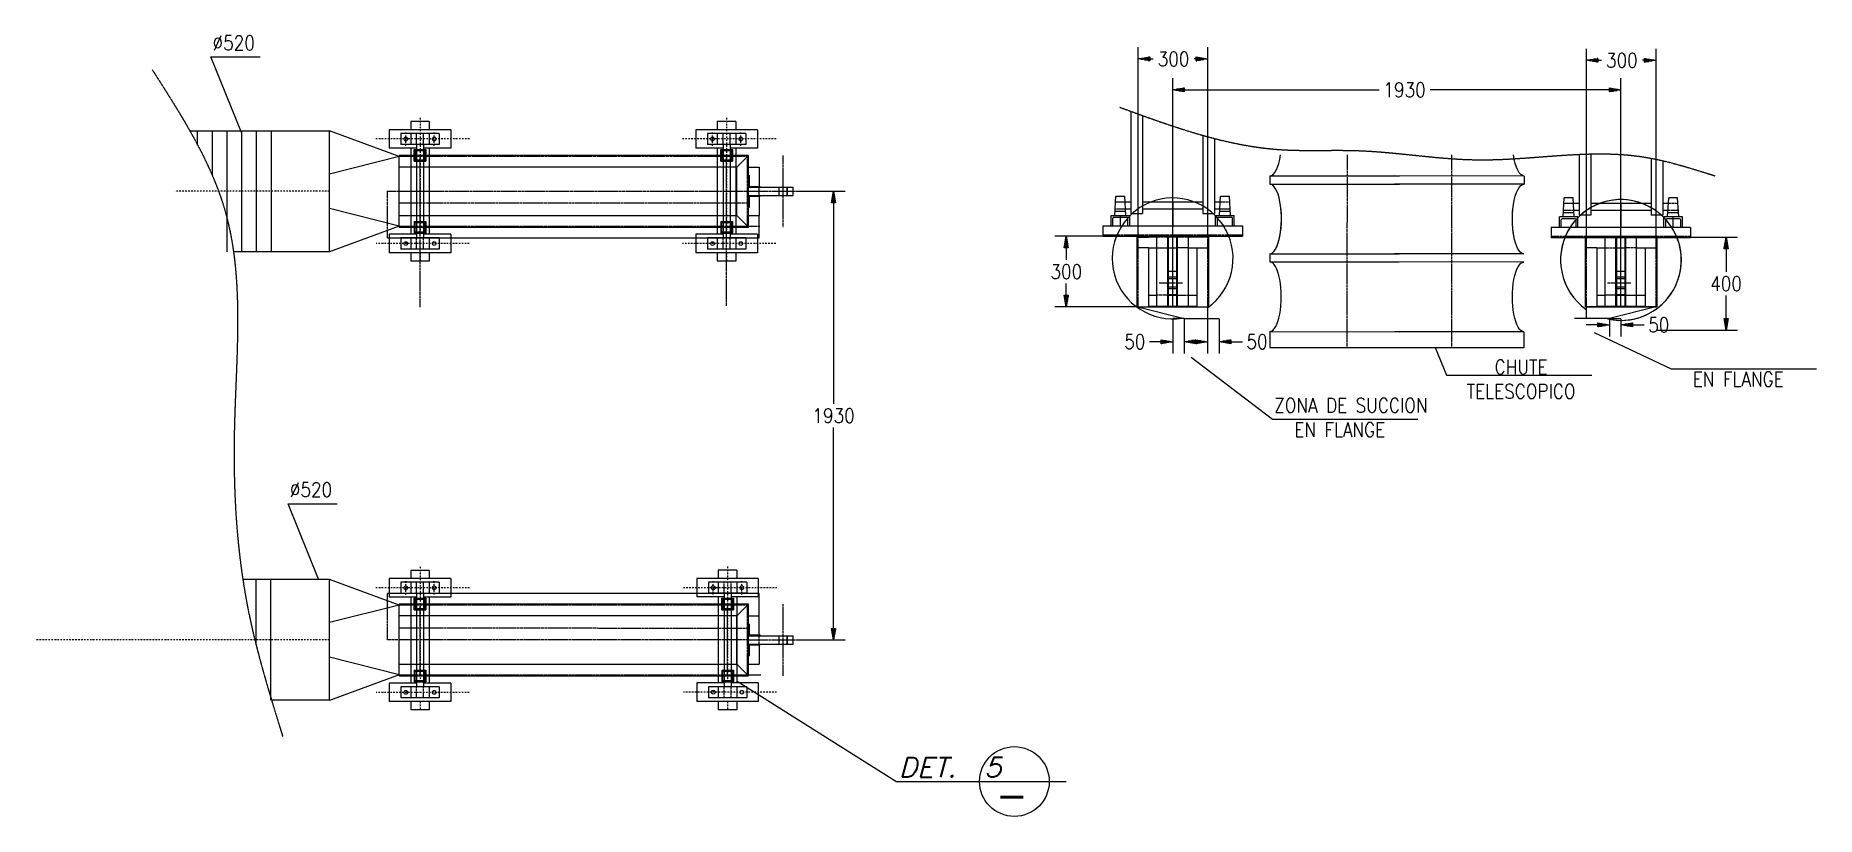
# Model space of a CAD drawing. Extents: x -326402 to 5111156, y -86404 to 1223589.
# Drawn here: x 33677 to 41344, y -53082 to -49723 of the extents above; entities that cross this region are included whole.
import ezdxf

# ---------------------------------------------------------------- set-up
doc = ezdxf.new("R2010")
doc.units = 0
doc.header["$LTSCALE"] = 0.5
doc.header["$MEASUREMENT"] = 0
doc.header["$PDMODE"] = 1
for name, pattern in [('CENTER', [2, 1.25, -0.25, 0.25, -0.25]), ('DASHDOT', [25.4, 12.7, -6.35, 0, -6.35]), ('HIDDEN', [9.525, 6.35, -3.175])]:
    doc.linetypes.add(name, pattern=pattern)
for name, color, linetype in [('18', 7, 'Continuous'), ('BCO', 4, 'Continuous'), ('DUCTO', 7, 'Continuous'), ('Eje', 1, 'DASHDOT'), ('TEXTO BRASS', 3, 'Continuous')]:
    doc.layers.add(name, color=color, linetype=linetype)
doc.styles.add('ROMANS', font='ROMANS.shx', dxfattribs={"width": 0.85})
doc.dimstyles.new('dimescala 25', dxfattribs={"dimscale": 0, "dimtxt": 62.5, "dimasz": 50, "dimexe": 50, "dimexo": 1, "dimgap": 20, "dimtad": 0, "dimtih": 1, "dimtoh": 1, "dimdec": 0, "dimlfac": -1, "dimzin": 4, "dimdsep": 46, "dimtxsty": 'ROMANS', "dimblk": 'PRCLFILL', "dimcen": 0, "dimclrd": 1, "dimclre": 1, "dimclrt": 1, "dimadec": 4, "dimazin": 3, "dimtfac": 1, "dimtdec": 0, "dimtofl": 0, "dimtmove": 0, "dimatfit": 3, "dimldrblk": 'PRCLFILL', "dimfxl": 0, "dimtolj": 1, "dimtzin": 4, "dimarcsym": 0})

msp = doc.modelspace()

# ---------------------------------------------------------------- texts
at = {"layer": 'DUCTO', "color": 4, "linetype": 'Continuous', "style": 'ROMANS', "oblique": 15, "width": 1.035276}
msp.add_text('DET.  5', height=84.52, dxfattribs=at).set_placement((37393.4, -52912.6))
at = {"layer": 'DUCTO', "color": 4, "linetype": 'Continuous', "style": 'ROMANS'}
msp.add_attdef('-', (37810.7, -53053.1), '', height=125, dxfattribs=at)
at = {"layer": 'TEXTO BRASS', "color": 1, "style": 'ROMANS', "width": 0.85}
for s, p in [('%%C520', (34439.2, -49785)), ('EN FLANGE', (40812.1, -51231.7)), ('ZONA DE SUCCION', (39010, -51344.3)), ('EN FLANGE', (39096.4, -51449.4)), ('%%C520', (34771.9, -51707.4))]:
    msp.add_text(s, height=62.5, dxfattribs=at).set_placement(p)
at = {"layer": 'TEXTO BRASS', "color": 1, "insert": (40072.9, -51117.4), "char_height": 62.5, "attachment_point": 2, "style": 'ROMANS'}
msp.add_mtext('CHUTE\\PTELESCOPICO', dxfattribs=at)

# ---------------------------------------------------------------- blocks, each defined once
blk = doc.blocks.new('PRCLFILL')
at = {"ltscale": 20}
for p, q in [((-1, 0.17), (0, 0)), ((-1, -0.17), (-1, 0.17)), ((0, 0), (-1, -0.17))]:
    blk.add_line(p, q, dxfattribs=at)
at = {"color": 0, "ltscale": 20}
for p, q in [((-1, 0.15), (-0.87, 0.15)), ((-1, 0.1), (-0.57, 0.1)), ((-1, 0.05), (-0.27, 0.05)), ((-1, 0), (-0.03, 0)), ((-1, -0.05), (-0.33, -0.05)), ((-1, -0.1), (-0.63, -0.1)), ((-1, -0.15), (-0.93, -0.15))]:
    blk.add_line(p, q, dxfattribs=at)
blk = doc.blocks.new('*D40')
at = {"layer": 'BCO', "color": 1, "linetype": 'Continuous', "lineweight": -2}
for p, q in [((38572.9, -50594), (38572.9, -49905.8)), ((40502.9, -50594), (40502.9, -49905.8)), ((38622.9, -49955.8), (39461.6, -49955.8)), ((40452.9, -49955.8), (39681.3, -49955.8))]:
    blk.add_line(p, q, dxfattribs=at)
at = {"layer": 'Defpoints', "color": 0, "linetype": 'Continuous'}
for p in [(40502.9, -49955.8), (38572.9, -50595), (40502.9, -50595)]:
    blk.add_point(p, dxfattribs=at)
at = {"layer": 'BCO', "color": 1, "linetype": 'Continuous', "lineweight": -2, "xscale": 50, "yscale": 50, "zscale": 50, "rotation": 180}
blk.add_blockref('PRCLFILL', (38572.9, -49955.8), dxfattribs=at)
at = {"layer": 'BCO', "color": 1, "linetype": 'Continuous', "lineweight": -2, "xscale": 50, "yscale": 50, "zscale": 50}
blk.add_blockref('PRCLFILL', (40502.9, -49955.8), dxfattribs=at)
at = {"layer": 'BCO', "color": 1, "linetype": 'Continuous', "insert": (39571.4, -49955.8), "char_height": 62.5, "attachment_point": 5, "style": 'ROMANS'}
blk.add_mtext('\\A1;1930', dxfattribs=at)
blk = doc.blocks.new('*D41')
at = {"layer": 'BCO', "color": 1, "linetype": 'Continuous', "lineweight": -2}
for p, q in [((40354, -50589), (40354, -49778.8)), ((40404, -49828.8), (40418.5, -49828.8)), ((40604, -49828.8), (40595.1, -49828.8)), ((40654, -50589), (40654, -49778.8))]:
    blk.add_line(p, q, dxfattribs=at)
at = {"layer": 'Defpoints', "color": 0, "linetype": 'Continuous'}
for p in [(40654, -49828.8), (40354, -50590), (40654, -50590)]:
    blk.add_point(p, dxfattribs=at)
at = {"layer": 'BCO', "color": 1, "linetype": 'Continuous', "lineweight": -2, "xscale": 50, "yscale": 50, "zscale": 50, "rotation": 180}
blk.add_blockref('PRCLFILL', (40354, -49828.8), dxfattribs=at)
at = {"layer": 'BCO', "color": 1, "linetype": 'Continuous', "lineweight": -2, "xscale": 50, "yscale": 50, "zscale": 50}
blk.add_blockref('PRCLFILL', (40654, -49828.8), dxfattribs=at)
at = {"layer": 'BCO', "color": 1, "linetype": 'Continuous', "insert": (40506.8, -49828.8), "char_height": 62.5, "attachment_point": 5, "style": 'ROMANS'}
blk.add_mtext('\\A1;300', dxfattribs=at)
blk = doc.blocks.new('*D42')
at = {"layer": 'BCO', "color": 1, "linetype": 'Continuous', "lineweight": -2}
for p, q in [((40653.9, -50590), (41005.4, -50590)), ((40955.4, -50640), (40955.4, -50738.8)), ((40955.4, -50940), (40955.4, -50841.3)), ((40653.9, -50990), (41005.4, -50990))]:
    blk.add_line(p, q, dxfattribs=at)
at = {"layer": 'Defpoints', "color": 0, "linetype": 'Continuous'}
for p in [(40652.9, -50590), (40652.9, -50990), (40955.4, -50990)]:
    blk.add_point(p, dxfattribs=at)
at = {"layer": 'BCO', "color": 1, "linetype": 'Continuous', "lineweight": -2, "xscale": 50, "yscale": 50, "zscale": 50}
for p, rotation in [((40955.4, -50590), 90), ((40955.4, -50990), 270)]:
    blk.add_blockref('PRCLFILL', p, dxfattribs=dict(at, rotation=rotation))
at = {"layer": 'BCO', "color": 1, "linetype": 'Continuous', "insert": (40955.4, -50790), "char_height": 62.5, "attachment_point": 5, "style": 'ROMANS'}
blk.add_mtext('\\A1;400', dxfattribs=at)
blk = doc.blocks.new('*D43')
at = {"layer": 'BCO', "color": 1, "linetype": 'Continuous', "lineweight": -2}
for p, q in [((38424, -50589), (38424, -49772.8)), ((38474, -49822.8), (38488.5, -49822.8)), ((38674, -49822.8), (38665.1, -49822.8)), ((38724, -50589), (38724, -49772.8))]:
    blk.add_line(p, q, dxfattribs=at)
at = {"layer": 'Defpoints', "color": 0, "linetype": 'Continuous'}
for p in [(38724, -49822.8), (38424, -50590), (38724, -50590)]:
    blk.add_point(p, dxfattribs=at)
at = {"layer": 'BCO', "color": 1, "linetype": 'Continuous', "lineweight": -2, "xscale": 50, "yscale": 50, "zscale": 50, "rotation": 180}
blk.add_blockref('PRCLFILL', (38424, -49822.8), dxfattribs=at)
at = {"layer": 'BCO', "color": 1, "linetype": 'Continuous', "lineweight": -2, "xscale": 50, "yscale": 50, "zscale": 50}
blk.add_blockref('PRCLFILL', (38724, -49822.8), dxfattribs=at)
at = {"layer": 'BCO', "color": 1, "linetype": 'Continuous', "insert": (38576.8, -49822.8), "char_height": 62.5, "attachment_point": 5, "style": 'ROMANS'}
blk.add_mtext('\\A1;300', dxfattribs=at)
blk = doc.blocks.new('*D44')
at = {"layer": 'BCO', "color": 1, "linetype": 'Continuous', "lineweight": -2}
for p, q in [((38572.9, -50941), (38572.9, -51089.7)), ((38622.9, -50941), (38622.9, -51089.7)), ((38522.9, -51039.7), (38472.9, -51039.7)), ((38672.9, -51039.7), (38722.9, -51039.7))]:
    blk.add_line(p, q, dxfattribs=at)
at = {"layer": 'Defpoints', "color": 0, "linetype": 'Continuous'}
for p in [(38572.9, -50940), (38622.9, -50940), (38572.9, -51039.7)]:
    blk.add_point(p, dxfattribs=at)
at = {"layer": 'BCO', "color": 1, "linetype": 'Continuous', "lineweight": -2, "xscale": 50, "yscale": 50, "zscale": 50}
blk.add_blockref('PRCLFILL', (38572.9, -51039.7), dxfattribs=at)
at = {"layer": 'BCO', "color": 1, "linetype": 'Continuous', "lineweight": -2, "xscale": 50, "yscale": 50, "zscale": 50, "rotation": 180}
blk.add_blockref('PRCLFILL', (38622.9, -51039.7), dxfattribs=at)
at = {"layer": 'BCO', "color": 1, "linetype": 'Continuous', "insert": (38409.9, -51039.7), "char_height": 62.5, "attachment_point": 5, "style": 'ROMANS'}
blk.add_mtext('\\A1;50', dxfattribs=at)
blk = doc.blocks.new('*D45')
at = {"layer": 'BCO', "color": 1, "linetype": 'Continuous', "lineweight": -2}
for p, q in [((38722.9, -50941), (38722.9, -51089.7)), ((38772.9, -50941), (38772.9, -51089.7)), ((38672.9, -51039.7), (38622.9, -51039.7)), ((38822.9, -51039.7), (38872.9, -51039.7))]:
    blk.add_line(p, q, dxfattribs=at)
at = {"layer": 'Defpoints', "color": 0, "linetype": 'Continuous'}
for p in [(38722.9, -50940), (38772.9, -50940), (38772.9, -51039.7)]:
    blk.add_point(p, dxfattribs=at)
at = {"layer": 'BCO', "color": 1, "linetype": 'Continuous', "lineweight": -2, "xscale": 50, "yscale": 50, "zscale": 50}
blk.add_blockref('PRCLFILL', (38722.9, -51039.7), dxfattribs=at)
at = {"layer": 'BCO', "color": 1, "linetype": 'Continuous', "lineweight": -2, "xscale": 50, "yscale": 50, "zscale": 50, "rotation": 180}
blk.add_blockref('PRCLFILL', (38772.9, -51039.7), dxfattribs=at)
at = {"layer": 'BCO', "color": 1, "linetype": 'Continuous', "insert": (38935.9, -51039.7), "char_height": 62.5, "attachment_point": 5, "style": 'ROMANS'}
blk.add_mtext('\\A1;50', dxfattribs=at)
blk = doc.blocks.new('*D46')
at = {"layer": 'BCO', "color": 1, "linetype": 'Continuous', "lineweight": -2}
for p, q in [((40402.9, -50967.1), (40352.9, -50967.1)), ((40452.9, -50941), (40452.9, -51017.1)), ((40502.9, -50941), (40502.9, -51017.1)), ((40552.9, -50967.1), (40602.9, -50967.1))]:
    blk.add_line(p, q, dxfattribs=at)
at = {"layer": 'Defpoints', "color": 0, "linetype": 'Continuous'}
for p in [(40452.9, -50940), (40502.9, -50940), (40502.9, -50967.1)]:
    blk.add_point(p, dxfattribs=at)
at = {"layer": 'BCO', "color": 1, "linetype": 'Continuous', "lineweight": -2, "xscale": 50, "yscale": 50, "zscale": 50}
blk.add_blockref('PRCLFILL', (40452.9, -50967.1), dxfattribs=at)
at = {"layer": 'BCO', "color": 1, "linetype": 'Continuous', "lineweight": -2, "xscale": 50, "yscale": 50, "zscale": 50, "rotation": 180}
blk.add_blockref('PRCLFILL', (40502.9, -50967.1), dxfattribs=at)
at = {"layer": 'BCO', "color": 1, "linetype": 'Continuous', "insert": (40665.9, -50967.1), "char_height": 62.5, "attachment_point": 5, "style": 'ROMANS'}
blk.add_mtext('\\A1;50', dxfattribs=at)
blk = doc.blocks.new('*D66')
at = {"layer": 'BCO', "color": 1, "linetype": 'Continuous', "lineweight": -2}
for p, q in [((38271.9, -50586), (38064.9, -50586)), ((38114.9, -50636), (38114.9, -50686.8)), ((38114.9, -50840), (38114.9, -50789.3)), ((38411.2, -50890), (38064.9, -50890))]:
    blk.add_line(p, q, dxfattribs=at)
at = {"layer": 'Defpoints', "color": 0, "linetype": 'Continuous'}
for p in [(38272.9, -50586), (38114.9, -50890), (38412.2, -50890)]:
    blk.add_point(p, dxfattribs=at)
at = {"layer": 'BCO', "color": 1, "linetype": 'Continuous', "lineweight": -2, "xscale": 50, "yscale": 50, "zscale": 50}
for p, rotation in [((38114.9, -50586), 90), ((38114.9, -50890), 270)]:
    blk.add_blockref('PRCLFILL', p, dxfattribs=dict(at, rotation=rotation))
at = {"layer": 'BCO', "color": 1, "linetype": 'Continuous', "insert": (38114.9, -50738), "char_height": 62.5, "attachment_point": 5, "style": 'ROMANS'}
blk.add_mtext('\\A1;300', dxfattribs=at)
blk = doc.blocks.new('*D67')
at = {"layer": 'BCO', "color": 1, "linetype": 'Continuous', "lineweight": -2}
for p, q in [((36956.4, -50392.5), (37163.2, -50392.5)), ((37113.2, -50442.5), (37113.2, -51306.4)), ((37113.2, -52272.9), (37113.2, -51408.9)), ((36956.4, -52322.9), (37163.2, -52322.9))]:
    blk.add_line(p, q, dxfattribs=at)
at = {"layer": 'Defpoints', "color": 0, "linetype": 'Continuous'}
for p in [(36955.4, -50392.5), (36955.4, -52322.9), (37113.2, -52322.9)]:
    blk.add_point(p, dxfattribs=at)
at = {"layer": 'BCO', "color": 1, "linetype": 'Continuous', "lineweight": -2, "xscale": 50, "yscale": 50, "zscale": 50}
for p, rotation in [((37113.2, -50392.5), 90), ((37113.2, -52322.9), 270)]:
    blk.add_blockref('PRCLFILL', p, dxfattribs=dict(at, rotation=rotation))
at = {"layer": 'BCO', "color": 1, "linetype": 'Continuous', "insert": (37113.2, -51357.7), "char_height": 62.5, "attachment_point": 5, "style": 'ROMANS'}
blk.add_mtext('\\A1;1930', dxfattribs=at)
blk = doc.blocks.new('so')
at = {"layer": 'BCO', "linetype": 'Continuous'}
h = blk.add_hatch(dxfattribs=at)
h.set_pattern_fill('ANSI31', color=1, scale=20, style=0)
h.set_pattern_definition([(45, (-50694.172, 50258.8917), (-1.76776695, 1.76776695), [])])
h.paths.add_polyline_path([(21, 176), (21, 134), (0, 134), (0, 130), (25, 130), (25, 180), (0, 180), (0, 176)])
h.paths.add_polyline_path([(-25, 130), (0, 130), (0, 134), (-21, 134), (-21, 176), (0, 176), (0, 180), (-25, 180)])
h = blk.add_hatch(dxfattribs=at)
h.set_pattern_fill('ANSI31', color=1, scale=20, style=0)
h.set_pattern_definition([(45, (-50694.172, 49948.8917), (-1.76776695, 1.76776695), [])])
h.paths.add_polyline_path([(21, -134), (21, -176), (0, -176), (0, -180), (25, -180), (25, -130), (0, -130), (0, -134)])
h.paths.add_polyline_path([(-25, -180), (0, -180), (0, -176), (-21, -176), (-21, -134), (0, -134), (0, -130), (-25, -130)])
at = {"layer": 'BCO', "color": 1, "linetype": 'DASHDOT'}
for p, q in [((0, 315.7), (0, 248.6)), ((-61.3, 195.5), (-61.3, 255.4)), ((0, 249), (0, 183.8)), ((61.2, 195.5), (61.2, 255.4)), ((212.8, 225), (-190.8, 225)), ((0, 185), (0, -185)), ((211.4, -225), (-189.4, -225)), ((0, -265), (0, -300))]:
    blk.add_line(p, q, dxfattribs=at)
at = {"layer": 'BCO', "color": 0}
for p, q in [((132.5, 265), (-132.5, 265)), ((-132.5, 265), (-132.5, 185)), ((82.5, 249), (-82.5, 249)), ((-82.5, 249), (-82.5, 201)), ((-40, 300), (-40, 265)), ((40, 300), (-40, 300)), ((-40, 249), (-40, 201)), ((40, 300), (40, 265)), ((40, 249), (40, 201)), ((82.5, 249), (82.5, 201)), ((132.5, 265), (132.5, 185)), ((-15, 185), (-132.5, 185)), ((82.5, 201), (-82.5, 201)), ((-40, 185), (-40, -185)), ((-25, 180), (25, 180)), ((-25, 180), (-25, 130)), ((-21, 176), (21, 176)), ((-21, 176), (-21, 134)), ((-15, 201), (-15, 180)), ((-15, 176), (-15, 134)), ((15, 201), (15, 180.2)), ((132.5, 185), (15, 185)), ((15, 176), (15, 134)), ((21, 176), (21, 134)), ((25, 180), (25, 130)), ((40, 185), (40, -185)), ((-25, 130), (25, 130)), ((-21, 134), (21, 134)), ((-15, 129.5), (-15, -130)), ((15, 130), (15, -130)), ((-25, -130), (25, -130)), ((-25, -130), (-25, -180)), ((-15, -134), (-15, -175.8)), ((15, -134), (15, -176.1)), ((25, -130), (25, -180)), ((-132.5, -185), (-132.5, -265)), ((-15, -185), (-132.5, -185)), ((82.5, -201), (-82.5, -201)), ((-82.5, -201), (-82.5, -249)), ((-40, -201), (-40, -249)), ((-25, -180), (25, -180)), ((-15, -180), (-15, -200.3)), ((15, -180), (15, -200)), ((132.5, -185), (15, -185)), ((40, -201), (40, -249)), ((82.5, -201), (82.5, -249)), ((132.5, -185), (132.5, -265)), ((132.5, -265), (-132.5, -265)), ((82.5, -249), (-82.5, -249)), ((-40, -265), (-40, -300)), ((40, -300), (-40, -300)), ((40, -265), (40, -300))]:
    blk.add_line(p, q, dxfattribs=at)
at = {"layer": 'BCO', "color": 8, "linetype": 'HIDDEN'}
for p, q in [((-15, 201), (-15, 249)), ((15, 201), (15, 249)), ((40, -149.9, 0), (144, -149.9, 0)), ((-15, -249), (-15, -201)), ((15, -249), (15, -201))]:
    blk.add_line(p, q, dxfattribs=at)
at = {"layer": 'BCO', "color": 0}
for points in [[(-25, 180), (25, 180), (25, 130), (-25, 130)], [(-21, 176), (21, 176), (21, 134), (-21, 134)], [(-21, -134), (21, -134), (21, -176), (-21, -176)]]:
    blk.add_lwpolyline(points, close=True, dxfattribs=at)
for centre in [(-61.3, 225), (61.2, 225), (-61.3, -225), (61.2, -225)]:
    blk.add_circle(centre, 8, dxfattribs=at)

# ---------------------------------------------------------------- dimensions: what is measured, and where the dimension line sits
at = {"layer": 'BCO', "color": 4, "linetype": 'Continuous'}
for base, p1, p2, picture, middle in [((38724, -49822.8), (38424, -50590), (38724, -50590), '*D43', (38576.8, -49822.8)), ((40654, -49828.8), (40354, -50590), (40654, -50590), '*D41', (40506.8, -49828.8)), ((38572.9, -51039.7), (38622.9, -50940), (38572.9, -50940), '*D44', (38409.9, -51039.7))]:
    dim = msp.add_linear_dim(base=base, p1=p1, p2=p2, dimstyle='dimescala 25', override={"dimscale": 1}, dxfattribs=at)
    dim.commit()
    dim.dimension.update_dxf_attribs({"geometry": picture, "text_midpoint": middle, "dimtype": 160})
for base, p1, p2, angle, picture, middle, dimtype in [((40502.9, -49955.8), (38572.9, -50595), (40502.9, -50595), 0, '*D40', (39571.4, -49955.8), 161), ((40955.4, -50990), (40652.9, -50590), (40652.9, -50990), 90, '*D42', (40955.4, -50790), 160), ((40502.9, -50967.1), (40452.9, -50940), (40502.9, -50940), 180, '*D46', (40665.9, -50967.1), 160)]:
    dim = msp.add_linear_dim(base=base, p1=p1, p2=p2, angle=angle, dimstyle='dimescala 25', override={"dimscale": 1}, dxfattribs=at)
    dim.commit()
    dim.dimension.update_dxf_attribs({"geometry": picture, "text_midpoint": middle, "dimtype": dimtype})
dim = msp.add_linear_dim(base=(37113.2, -52322.9), p1=(36955.4, -50392.5), p2=(36955.4, -52322.9), angle=90, dimstyle='dimescala 25', override={"dimscale": 1}, dxfattribs=at)
dim.commit()
dim.dimension.update_dxf_attribs({"geometry": '*D67', "text_midpoint": (37113.2, -51357.7)})
dim = msp.add_linear_dim(base=(38114.9, -50890), p1=(38272.9, -50586), p2=(38412.2, -50890), angle=90, text='300', dimstyle='dimescala 25', override={"dimscale": 1}, dxfattribs=at)
dim.commit()
dim.dimension.update_dxf_attribs({"geometry": '*D66', "text_midpoint": (38114.9, -50738), "dimtype": 160})
dim = msp.add_linear_dim(base=(38772.9, -51039.7), p1=(38722.9, -50940), p2=(38772.9, -50940), dimstyle='dimescala 25', override={"dimscale": 1}, dxfattribs=at)
dim.commit()
dim.dimension.update_dxf_attribs({"geometry": '*D45', "text_midpoint": (38935.9, -51039.7)})

# ---------------------------------------------------------------- hatches: boundary and pattern name
at = {"layer": 'BCO'}
h = msp.add_hatch(dxfattribs=at)
h.set_pattern_fill('ANSI31', color=0, scale=20, angle=45, style=0)
h.set_pattern_definition([(90, (324252.464, -43637.99), (-63.5, 1e-14), [])])
h.paths.add_polyline_path([(34748.9, -50392.3), (34546.7, -50392.2), (34546.6, -50652.2), (34748.9, -50652.3)])

# ---------------------------------------------------------------- linework, layer by layer
at = {"layer": '18', "color": 8, "linetype": 'HIDDEN'}
for p, q in [((39323.6, -50235.6), (39323.2, -51064.9)), ((39773.6, -50235.6), (39773.2, -51065.1))]:
    msp.add_line(p, q, dxfattribs=at)
at = {"layer": '18', "color": 8, "linetype": 'Continuous'}
for p, q in [((38991.3, -50326.2), (39548.9, -50326.4)), ((38991.3, -50326.2), (38991.3, -50361.2)), ((38991.3, -50361.2), (39548.9, -50361.5)), ((40085.8, -50326.7), (39528.2, -50326.4)), ((40085.8, -50361.7), (39528.2, -50361.4)), ((40085.8, -50326.7), (40085.8, -50361.7)), ((38990.8, -50661.2), (39548.4, -50661.5)), ((38990.8, -50661.2), (38990.8, -50696.2)), ((40085.4, -50661.7), (39527.8, -50661.4)), ((38990.8, -50696.2), (39548.4, -50696.5)), ((40085.4, -50696.7), (39527.8, -50696.4)), ((38990.6, -50996.2), (39548.2, -50996.4)), ((38990.6, -50996.2), (38990.6, -51064.7)), ((40085.2, -50996.7), (39527.6, -50996.4)), ((40085.2, -50996.7), (40085.2, -51065.3)), ((38990.6, -51064.7), (40085.2, -51064.7)), ((38990.6, -51064.7), (40085.2, -51064.7))]:
    msp.add_line(p, q, dxfattribs=at)
at = {"layer": '18', "color": 8, "linetype": 'Continuous', "const_width": 0.05}
msp.add_lwpolyline([(40085.4, -50661.7), (40085.4, -50696.7)], dxfattribs=at)
at = {"layer": '18', "color": 8, "linetype": 'Continuous'}
for centre, start_param, end_param in [((38991.3, -50176.2, 0), 0, 1.163343), ((38991.2, -50511.2, 0), 6.277916, 9.424778), ((38990.9, -50511.2, 0), 0, 1.885409), ((38990.7, -50846.2, 0), 0, 3.141593)]:
    msp.add_ellipse(centre, major_axis=(-0.1, -150), ratio=0.333333, start_param=start_param, end_param=end_param, dxfattribs=at)
at = {"layer": '18', "color": 8, "linetype": 'Continuous', "extrusion": (0, 0, -1)}
for centre, start_param, end_param in [((40085.9, -50176.7, 0), 0, 1.167078), ((40085.8, -50511.7, 0), 0.857381, 3.141593), ((40085.5, -50511.7, 0), 0, 1.885409), ((40085.3, -50846.7, 0), 0, 3.141593)]:
    msp.add_ellipse(centre, major_axis=(-0.1, -150), ratio=0.333333, start_param=start_param, end_param=end_param, dxfattribs=at)
at = {"layer": 'BCO', "color": 7, "linetype": 'Continuous'}
for p, q in [((38392.9, -50048.1), (38392.9, -50488.1)), ((38442.9, -50066.2), (38442.9, -50438.1)), ((38702.9, -50151.6), (38702.9, -50488.1)), ((38752.9, -50165.1), (38752.9, -50438.1)), ((40322.9, -50233.4), (40322.9, -50445)), ((40372.9, -50231.7), (40372.9, -50495)), ((40632.9, -50250.3), (40632.9, -50445)), ((40682.9, -50260.9), (40682.9, -50495)), ((38323.9, -50496), (38328.9, -50413)), ((38328.9, -50413), (38366.9, -50413)), ((38371.9, -50496), (38366.9, -50413)), ((38368.4, -50438.1), (38392.9, -50438.1)), ((38442.9, -50438.1), (38442.9, -50488.1)), ((38442.9, -50438.1), (38702.9, -50438.1)), ((38752.9, -50438.1), (38752.9, -50488.1)), ((38752.9, -50438.1), (38777.4, -50438.1)), ((38773.9, -50496), (38778.9, -50413)), ((38778.9, -50413), (38816.9, -50413)), ((38821.9, -50496), (38816.9, -50413)), ((40253.9, -50502.9), (40258.9, -50419.9)), ((40296.9, -50419.9), (40258.9, -50419.9)), ((40301.9, -50502.9), (40296.9, -50419.9)), ((40322.9, -50445), (40298.4, -50445)), ((40322.9, -50445), (40322.9, -50495)), ((40632.9, -50445), (40372.9, -50445)), ((40632.9, -50445), (40632.9, -50495)), ((40707.4, -50445), (40682.9, -50445)), ((40703.9, -50502.9), (40708.9, -50419.9)), ((40746.9, -50419.9), (40708.9, -50419.9)), ((40751.9, -50502.9), (40746.9, -50419.9)), ((38307.9, -50541), (38307.9, -50496)), ((38307.9, -50496), (38387.9, -50496)), ((38315.6, -50541), (38315.6, -50508.7)), ((38320.6, -50503.7), (38375.2, -50503.7)), ((38325, -50478.5), (38370.9, -50478.5)), ((38370.2, -50468.1), (38392.9, -50468.1)), ((38380.2, -50541), (38380.2, -50508.7)), ((38387.9, -50541), (38387.9, -50496)), ((38392.9, -50488.1), (38442.9, -50488.1)), ((38442.9, -50468.1), (38702.9, -50468.1)), ((38702.9, -50488.1), (38752.9, -50488.1)), ((38752.9, -50468.1), (38775.6, -50468.1)), ((38757.9, -50541), (38757.9, -50496)), ((38757.9, -50496), (38837.9, -50496)), ((38765.6, -50541), (38765.6, -50508.7)), ((38770.6, -50503.7), (38825.2, -50503.7)), ((38775, -50478.5), (38820.9, -50478.5)), ((38830.2, -50541), (38830.2, -50508.7)), ((38837.9, -50541), (38837.9, -50496)), ((40237.9, -50547.9), (40237.9, -50502.9)), ((40317.9, -50502.9), (40237.9, -50502.9)), ((40245.6, -50547.9), (40245.6, -50515.6)), ((40305.2, -50510.6), (40250.6, -50510.6)), ((40300.9, -50485.4), (40255, -50485.4)), ((40322.9, -50475), (40300.2, -50475)), ((40310.2, -50547.9), (40310.2, -50515.6)), ((40317.9, -50547.9), (40317.9, -50502.9)), ((40372.9, -50495), (40322.9, -50495)), ((40632.9, -50475), (40372.9, -50475)), ((40682.9, -50495), (40632.9, -50495)), ((40705.6, -50475), (40682.9, -50475)), ((40687.9, -50547.9), (40687.9, -50502.9)), ((40767.9, -50502.9), (40687.9, -50502.9)), ((40695.6, -50547.9), (40695.6, -50515.6)), ((40755.2, -50510.6), (40700.6, -50510.6)), ((40750.9, -50485.4), (40705, -50485.4)), ((40760.2, -50547.9), (40760.2, -50515.6)), ((40767.9, -50547.9), (40767.9, -50502.9)), ((38272.9, -50541), (38872.9, -50541)), ((38272.9, -50541), (38272.9, -50586)), ((38272.9, -50586), (38872.9, -50586)), ((38872.9, -50541), (38872.9, -50586)), ((40802.9, -50547.9), (40202.9, -50547.9)), ((40202.9, -50547.9), (40202.9, -50592.9)), ((40802.9, -50592.9), (40202.9, -50592.9)), ((40802.9, -50547.9), (40802.9, -50592.9)), ((38555.4, -50736), (38590.4, -50736)), ((40485.4, -50736), (40520.4, -50736)), ((38555.4, -50761), (38590.4, -50761)), ((38555.4, -50811), (38590.4, -50811)), ((40485.4, -50761), (40520.4, -50761)), ((40485.4, -50811), (40520.4, -50811)), ((38555.4, -50836), (38590.4, -50836)), ((40485.4, -50836), (40520.4, -50836))]:
    msp.add_line(p, q, dxfattribs=at)
at = {"layer": 'BCO', "color": 0}
for p, q in [((34375, -50193.4), (34375, -50132)), ((34438.5, -50325.4), (34438.5, -50132)), ((34502, -50652.2), (34502, -50132)), ((34565.5, -50392.2), (34565.5, -50132)), ((34629, -50392.2), (34629, -50132)), ((34692.5, -50392.2), (34692.5, -50132)), ((34942.5, -50652.3), (34942.5, -50132)), ((35242.5, -50242.3), (34942.5, -50132)), ((35242.5, -50242.3), (34942.5, -50318)), ((36746.5, -50238.6, 0), (35242.5, -50238.3, 0)), ((35242.5, -50238.3, 0), (35242.5, -50242.3)), ((35242.5, -50542.3), (35242.5, -50242.3)), ((36696.5, -50288.6, 0), (35242.5, -50288.3, 0)), ((36696.5, -50288.6), (36746.5, -50238.6)), ((36696.5, -50496.3), (36696.5, -50288.6)), ((36746.5, -50546.3), (36746.5, -50238.6)), ((36746.5, -50288.6), (36792.5, -50288.6)), ((36792.5, -50288.6), (36792.5, -50371)), ((36746.5, -50325), (36750.5, -50325)), ((36750.5, -50371), (36750.5, -50325)), ((36750.5, -50371), (36796.5, -50371)), ((36796.5, -50375), (36796.5, -50371)), ((36746.5, -50375), (36938.5, -50375)), ((36746.5, -50410), (36938.5, -50410)), ((36750.5, -50392.6), (36750.5, -50392.5)), ((36750.5, -50460), (36750.5, -50414)), ((36750.5, -50414), (36796.5, -50414)), ((36792.5, -50414), (36792.5, -50496.3)), ((36796.5, -50414), (36796.5, -50410)), ((36913.5, -50410), (36913.5, -50375)), ((36938.5, -50410), (36938.5, -50375)), ((35242.5, -50542.3), (34942.5, -50466.7)), ((35242.5, -50496.3), (36696.5, -50496.3)), ((36696.5, -50496.3), (36746.5, -50546.3)), ((36746.5, -50460), (36750.5, -50460)), ((36746.5, -50496.3), (36792.5, -50496.3)), ((36792.5, -50592.3), (36792.5, -50496.3)), ((35242.5, -50542.3), (34942.5, -50652.3)), ((35192.5, -50592.3), (35192.5, -50560.7)), ((35192.5, -50592.3), (36792.5, -50592.3)), ((35242.5, -50546.3), (35242.5, -50542.3)), ((35242.5, -50546.3), (36746.5, -50546.3)), ((38418.9, -50586), (38418.9, -50636)), ((38418.9, -50586), (38726.9, -50586)), ((38418.9, -50586), (38452.9, -50586)), ((38505.4, -50886), (38505.4, -50586)), ((38551.4, -50886), (38551.4, -50586)), ((38555.4, -50886), (38555.4, -50586)), ((38590.4, -50886), (38590.4, -50586)), ((38594.4, -50886), (38594.4, -50586)), ((38640.4, -50886), (38640.4, -50586)), ((38726.9, -50586), (38692.9, -50586)), ((38726.9, -50586), (38726.9, -50636)), ((40348.9, -50586), (40348.9, -50636)), ((40348.9, -50586), (40656.9, -50586)), ((40435.4, -50886), (40435.4, -50586)), ((40481.4, -50886), (40481.4, -50586)), ((40485.4, -50886), (40485.4, -50586)), ((40520.4, -50886), (40520.4, -50586)), ((40524.4, -50886), (40524.4, -50586)), ((40570.4, -50886), (40570.4, -50586)), ((40656.9, -50586), (40656.9, -50636)), ((34942.5, -50652.3, 0), (34529.4, -50652.2, 0)), ((34942.5, -50652.3, 0), (34529.4, -50652.2, 0)), ((38418.9, -50636), (38418.9, -50890)), ((38468.9, -50636), (38418.9, -50636)), ((38468.9, -50636), (38505.4, -50636)), ((38468.9, -50636), (38468.9, -50890)), ((38555.4, -50636), (38590.4, -50636)), ((38640.4, -50636), (38676.9, -50636)), ((38676.9, -50636), (38676.9, -50890)), ((38676.9, -50636), (38726.9, -50636)), ((38726.9, -50636), (38726.9, -50890)), ((40348.9, -50636), (40348.9, -50890)), ((40398.9, -50636), (40348.9, -50636)), ((40398.9, -50636), (40435.4, -50636)), ((40398.9, -50636), (40398.9, -50890)), ((40485.4, -50636), (40520.4, -50636)), ((40570.4, -50636), (40606.9, -50636)), ((40606.9, -50636), (40606.9, -50890)), ((40606.9, -50636), (40656.9, -50636)), ((40656.9, -50636), (40656.9, -50890)), ((38422.9, -50890), (38418.9, -50890)), ((38422.9, -50890), (38722.9, -50890)), ((38422.9, -50890), (38622.9, -50940)), ((38468.9, -50840), (38505.4, -50840)), ((38468.9, -50886), (38676.9, -50886)), ((38555.4, -50840), (38590.4, -50840)), ((38640.4, -50840), (38676.9, -50840)), ((38722.9, -50890), (38726.9, -50890)), ((38722.9, -50890), (38722.9, -50940)), ((40352.9, -50890), (40348.9, -50890)), ((40352.9, -50890), (40348.9, -50890)), ((40352.9, -50890), (40652.9, -50890)), ((40352.9, -50890), (40352.9, -50940)), ((40398.9, -50840), (40435.4, -50840)), ((40398.9, -50886), (40606.9, -50886)), ((40652.9, -50890), (40452.9, -50940)), ((40485.4, -50840), (40520.4, -50840)), ((40570.4, -50840), (40606.9, -50840)), ((40652.9, -50890), (40656.9, -50890)), ((40652.9, -50890), (40656.9, -50890)), ((38622.9, -50940), (38572.9, -50940)), ((38622.9, -50940), (38722.3, -50940)), ((38722.9, -50940), (38772.9, -50940)), ((40352.9, -50940), (40302.9, -50940)), ((40452.9, -50940), (40353.5, -50940)), ((40452.9, -50940), (40502.9, -50940)), ((34942.5, -52062.3), (34569.7, -52062.3)), ((34626.7, -52322.3), (34626.7, -52062.3)), ((34690.2, -52322.3), (34690.2, -52062.3)), ((34942.5, -52582.3), (34942.5, -52062.3)), ((34942.5, -52582.7), (34942.5, -52062.3)), ((35242.5, -52172.7), (34942.5, -52062.3)), ((36792.5, -52123, 0), (35192.5, -52122.7, 0)), ((35192.5, -52154.3), (35192.5, -52122.7)), ((36792.5, -52301.4), (36792.5, -52123)), ((35242.5, -52172.7), (34942.5, -52248.3)), ((36746.5, -52169, 0), (35242.5, -52168.7, 0)), ((35242.5, -52168.7, 0), (35242.5, -52172.7, 0)), ((35242.5, -52476.7), (35242.5, -52172.7)), ((36696.5, -52219, 0), (36746.5, -52169, 0)), ((36746.5, -52476.7), (36746.5, -52169)), ((36696.5, -52219, 0), (35242.5, -52218.7, 0)), ((36696.5, -52426.7), (36696.5, -52219)), ((36746.5, -52219), (36792.5, -52219)), ((36746.5, -52255.4), (36750.5, -52255.4)), ((36750.5, -52301.4), (36750.5, -52255.4)), ((34626.7, -52343.7), (34626.7, -52322.3)), ((34690.2, -52582.3), (34690.2, -52322.3)), ((36746.5, -52305.4), (36938.5, -52305.4)), ((36746.5, -52340.4), (36938.5, -52340.4)), ((36750.5, -52301.4), (36796.5, -52301.4)), ((36750.5, -52323), (36750.5, -52322.9)), ((36750.5, -52390.4), (36750.5, -52344.4)), ((36750.5, -52344.4), (36796.5, -52344.4)), ((36792.5, -52344.4), (36792.5, -52426.7)), ((36796.5, -52305.4), (36796.5, -52301.4)), ((36796.5, -52344.4), (36796.5, -52340.4)), ((36913.5, -52340.4), (36913.5, -52305.4)), ((36938.5, -52340.4), (36938.5, -52305.4)), ((35242.5, -52472.7), (34942.5, -52397.1)), ((35242.5, -52426.7), (36696.5, -52426.7)), ((36746.5, -52476.7), (36696.5, -52426.7)), ((36746.5, -52390.4), (36750.5, -52390.4)), ((36746.5, -52426.7), (36792.5, -52426.7)), ((35242.5, -52472.7), (34942.5, -52582.7)), ((35242.5, -52476.7), (36746.5, -52476.7)), ((34942.5, -52582.3), (34693.4, -52582.3))]:
    msp.add_line(p, q, dxfattribs=at)
at = {"layer": 'BCO', "color": 8, "linetype": 'HIDDEN'}
for p, q in [((36742.5, -50242.6, 0), (35242.5, -50242.3, 0)), ((36742.5, -50542.3), (36742.5, -50242.6)), ((36896.5, -50546.3), (36896.5, -50238.6)), ((36792.5, -50414), (36792.5, -50371)), ((35192.5, -50392.3), (36742.5, -50392.3)), ((35192.5, -50560.7), (35192.5, -50392.3)), ((35242.5, -50442.3), (36742.5, -50442.3)), ((36746.5, -50392.3), (36742.5, -50392.3)), ((36742.5, -50442.3), (36746.5, -50442.3)), ((36746.5, -50392.5), (36955.4, -50392.5)), ((36792.5, -50392.5), (36792.5, -50392.6)), ((36878.5, -50410), (36878.5, -50375)), ((36914.5, -50410), (36914.5, -50375)), ((38327.4, -50438.1), (38368.4, -50438.1)), ((38777.4, -50438.1), (38818.4, -50438.1)), ((40298.4, -50445), (40257.4, -50445)), ((40748.4, -50445), (40707.4, -50445)), ((38325.6, -50468.1), (38370.2, -50468.1)), ((38775.6, -50468.1), (38820.2, -50468.1)), ((40300.2, -50475), (40255.6, -50475)), ((40750.2, -50475), (40705.6, -50475)), ((35242.5, -50542.3), (36742.5, -50542.3)), ((38272.9, -50580), (38872.9, -50580)), ((38418.9, -50590), (38468.9, -50590)), ((38422.9, -50590), (38422.9, -50890)), ((38676.9, -50590), (38468.9, -50590)), ((38726.9, -50590), (38676.9, -50590)), ((38722.9, -50590), (38722.9, -50890)), ((40802.9, -50586.9), (40202.9, -50586.9)), ((40348.9, -50590), (40398.9, -50590)), ((40352.9, -50590), (40352.9, -50890)), ((40606.9, -50590), (40398.9, -50590)), ((40656.9, -50590), (40606.9, -50590)), ((40652.9, -50590), (40652.9, -50890)), ((38505.4, -50636), (38555.4, -50636)), ((38640.4, -50636), (38590.4, -50636)), ((40435.4, -50636), (40485.4, -50636)), ((40570.4, -50636), (40520.4, -50636)), ((38514.4, -50786), (38615.5, -50786)), ((38555.4, -50768), (38590.4, -50768)), ((38555.4, -50804), (38590.4, -50804)), ((40444.4, -50786), (40545.5, -50786)), ((40485.4, -50768), (40520.4, -50768)), ((40485.4, -50804), (40520.4, -50804)), ((38422.9, -50890), (38722.9, -50890)), ((38555.4, -50840), (38505.4, -50840)), ((38590.4, -50840), (38640.4, -50840)), ((40652.9, -50890), (40352.9, -50890)), ((40652.9, -50890), (40352.9, -50890)), ((40485.4, -50840), (40435.4, -50840)), ((40520.4, -50840), (40570.4, -50840)), ((35192.5, -52322.7), (35192.5, -52154.3)), ((36742.5, -52173, 0), (35242.5, -52172.7, 0)), ((35332.5, -52476.7), (35332.5, -52172.7)), ((36656.5, -52476.7), (36656.5, -52169)), ((36742.5, -52472.7), (36742.5, -52173)), ((36896.5, -52476.7), (36896.5, -52169)), ((36742.5, -52273, 0), (35242.4, -52272.7, 0)), ((36742.5, -52323, 0), (35192.5, -52322.7, 0)), ((36742.5, -52323, 0), (36792.5, -52323)), ((36746.5, -52322.9), (36955.4, -52322.9)), ((36792.5, -52344.4), (36792.5, -52301.4)), ((36792.5, -52322.9), (36792.5, -52323)), ((36878.5, -52340.4), (36878.5, -52305.4)), ((36914.5, -52340.4), (36914.5, -52305.4)), ((35242.5, -52472.7), (36742.5, -52472.7))]:
    msp.add_line(p, q, dxfattribs=at)
at = {"layer": 'BCO', "color": 1, "linetype": 'HIDDEN'}
for p, q in [((35332.5, -50890.9), (35332.5, -50242.3)), ((36652.5, -50885.8), (36652.5, -50242.6))]:
    msp.add_line(p, q, dxfattribs=at)
at = {"layer": 'BCO', "color": 1, "linetype": 'CENTER'}
for p, q in [((38572.9, -50438.1), (38572.9, -50542.5)), ((40502.9, -50445), (40502.9, -50549.4)), ((38347.9, -50541), (38347.9, -50496)), ((40727.9, -50547.9), (40727.9, -50502.9))]:
    msp.add_line(p, q, dxfattribs=at)
at = {"layer": 'BCO', "color": 8}
for p, q in [((38572.9, -50890), (38572.9, -50586)), ((40502.9, -50890), (40502.9, -50586)), ((38422.9, -50890), (38418.9, -50890)), ((40352.9, -50890), (40348.9, -50890)), ((40652.9, -50890), (40656.9, -50890))]:
    msp.add_line(p, q, dxfattribs=at)
at = {"layer": 'BCO', "color": 1, "extrusion": (0, 0, -1)}
for points in [[(-34563.2, -50138.9), (-34432.2, -49814.1), (-34643.7, -49814.1)], [(-38652.1, -51105.6), (-39003, -51373.4), (-39628.6, -51373.4)], [(-39703.1, -51064.7), (-39751.7, -51183.1), (-40377.3, -51183.1)], [(-34896, -52061.3), (-34764.9, -51736.5), (-34976.4, -51736.5)]]:
    msp.add_lwpolyline(points, dxfattribs=at)
at = {"layer": 'BCO', "color": 0}
msp.add_lwpolyline([(34341.3, -50132), (34942.5, -50132)], dxfattribs=at)
at = {"layer": 'BCO', "color": 6, "linetype": 'CENTER'}
msp.add_circle((41811.3, -51316.5), 22741.6, dxfattribs=at)
at = {"layer": 'BCO', "color": 0}
for centre, start, end in [((38572.9, -50681.1), 305.23442, 279.09228), ((40502.9, -50687.9), 257.28164, 234.76558), ((40502.9, -50687.9), 260.90772, 234.76558)]:
    msp.add_arc(centre, 260, start, end, dxfattribs=at)
at = {"layer": 'BCO', "color": 7, "linetype": 'Continuous'}
for centre, start, end in [((38320.6, -50508.7), 90, 180), ((38375.2, -50508.7), 0, 90), ((38770.6, -50508.7), 90, 180), ((38825.2, -50508.7), 0, 90), ((40250.6, -50515.6), 90, 180), ((40305.2, -50515.6), 0, 90), ((40700.6, -50515.6), 90, 180), ((40755.2, -50515.6), 0, 90)]:
    msp.add_arc(centre, 5, start, end, dxfattribs=at)
at = {"layer": 'BCO', "color": 1, "linetype": 'CENTER'}
for points in [[(34179.4, -49869.1), (34491.5, -50472), (34533.1, -51417.9), (34595.5, -52207.8), (34741.2, -52737.9)], [(38343.8, -50030.1), (39029.1, -50212.4), (39369.3, -50217.3), (39882.1, -50256.7), (40582.2, -50241.9), (40907.7, -50325.7)]]:
    msp.add_spline(points, degree=3, dxfattribs=at)
at = {"layer": 'BCO', "color": 181}
for p in [(37801.9, -49917.8), (37826.9, -49917.8), (37876.9, -49917.8), (37926.9, -49917.8), (37951.9, -49917.8)]:
    msp.add_point(p, dxfattribs=at)
at = {"layer": 'DUCTO', "color": 4, "linetype": 'Continuous'}
for q in [(36697.7, -52501), (38114.5, -52932)]:
    msp.add_line((37381.7, -52932), q, dxfattribs=at)
msp.add_ellipse((37891.4, -52932), major_axis=(106.1, 106.1), ratio=1, start_param=5.497787, end_param=11.780972, dxfattribs=at)
at = {"layer": 'Eje'}
msp.add_line((34942.5, -50392.3, 0), (34277.6, -50392.2, 0), dxfattribs=at)
at = {"layer": 'Eje', "linetype": 'DASHDOT'}
for p, q in [((34942.5, -50392.3, 0), (34277.6, -50392.2, 0)), ((34942.5, -52322.3, 0), (33677.5, -52322.1, 0))]:
    msp.add_line(p, q, dxfattribs=at)
at = {"layer": 'TEXTO BRASS', "color": 1, "extrusion": (0, 0, -1)}
msp.add_lwpolyline([(-40387.4, -51000.1), (-40718.7, -51155.7), (-41344.3, -51155.7)], dxfattribs=at)

# ---------------------------------------------------------------- block references
at = {"layer": 'DUCTO', "color": 7, "linetype": 'Continuous'}
for p in [(35332.5, -50392.3), (36652.5, -50392.3), (35332.5, -52323.4), (36656.5, -52323)]:
    msp.add_blockref('so', p, dxfattribs=at)

msp.set_redraw_order([(e.dxf.handle, doc.entitydb.next_handle()) for e in msp.query("TEXT MTEXT ATTDEF DIMENSION ARC_DIMENSION")])  # texts and dimensions are drawn at this point

doc.saveas('drawing.dxf')
